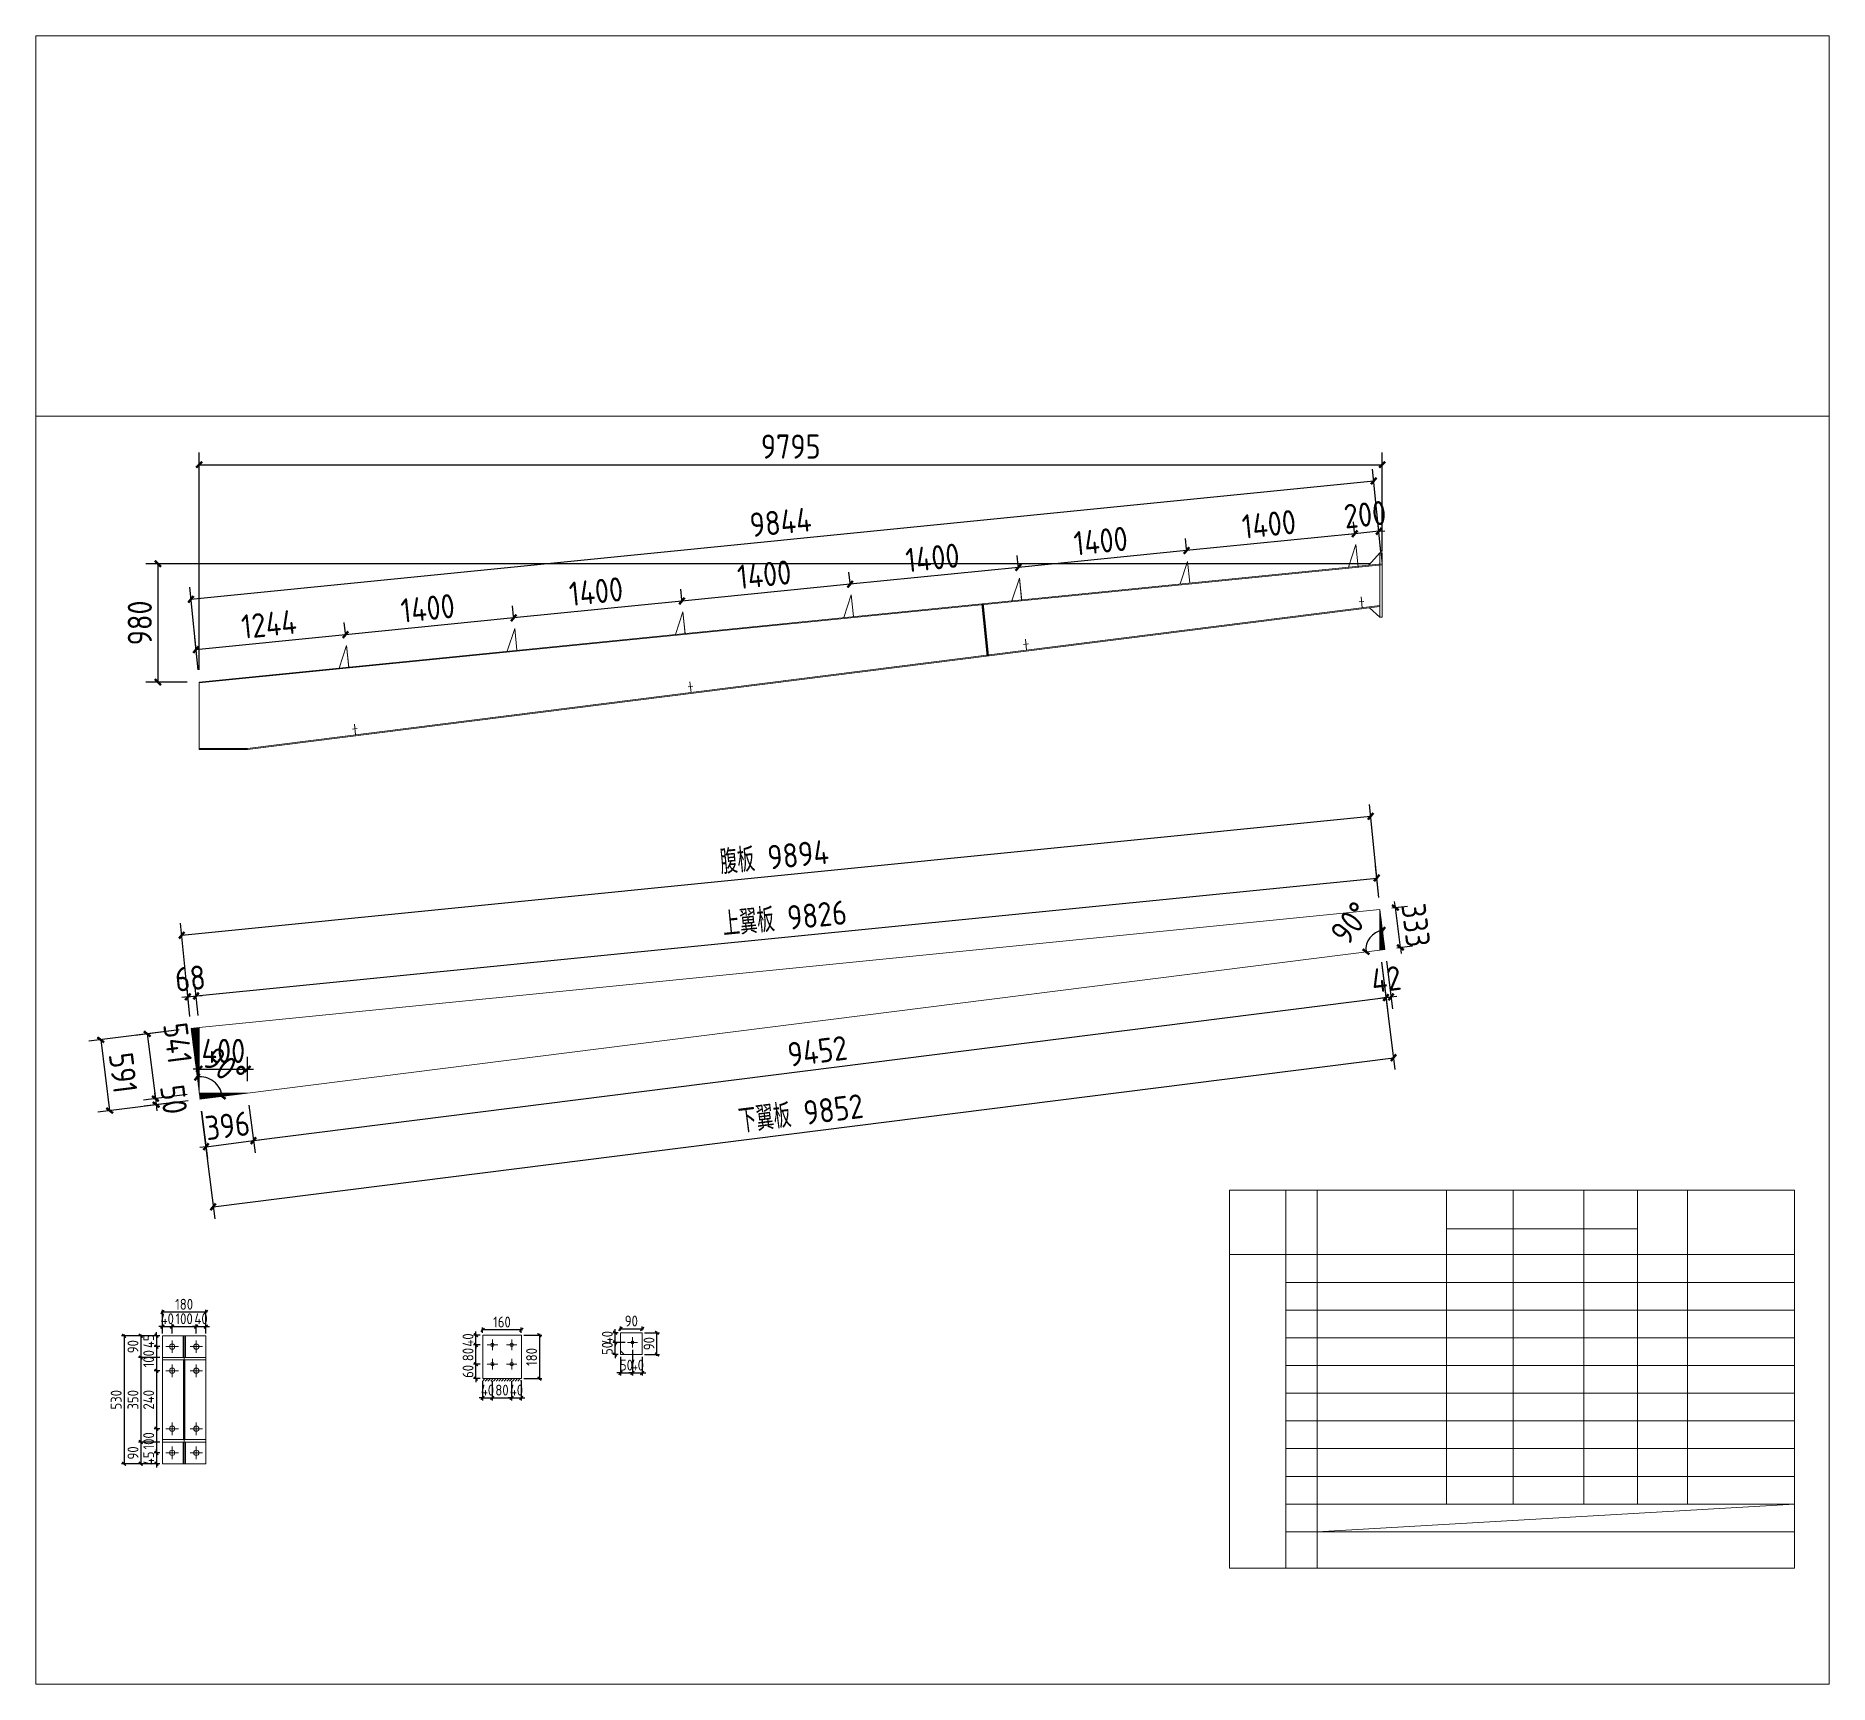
# Model space of a CAD drawing. Extents: x 485428 to 797698, y 56414 to 211814.
# Drawn here: x 763438 to 778288, y 144614 to 158264 of the extents above; entities that cross this region are included whole.
import ezdxf

# ---------------------------------------------------------------- set-up
doc = ezdxf.new("R2010")
doc.units = 0
doc.header["$LTSCALE"] = 1000
doc.header["$MEASUREMENT"] = 0
doc.layers.add('DOTE', color=1, linetype='Continuous')
doc.layers.add('钢架', color=7, linetype='Continuous', lineweight=25)
doc.styles.get("Standard").update_dxf_attribs({"font": 'gbenor.shx', "bigfont": 'gbcbig.shx'})
doc.dimstyles.get("Standard").update_dxf_attribs({"dimscale": 100, "dimtxt": 2, "dimasz": 0.4, "dimexe": 0.5, "dimexo": 1, "dimgap": 0.5, "dimtad": 1, "dimdec": 0, "dimzin": 0, "dimdsep": 46, "dimtxsty": 'Standard', "dimblk": 'ARCHTICK', "dimcen": 0.09, "dimadec": 0, "dimazin": 0, "dimtfac": 1, "dimtdec": 0, "dimtix": 1, "dimtmove": 2, "dimatfit": 3, "dimfxl": 1, "dimtolj": 1, "dimtzin": 0, "dimarcsym": 0})
pattern_1 = [(45, (0, 0), (-5.612660076, 5.612660076), [])]

msp = doc.modelspace()

# ---------------------------------------------------------------- blocks, each defined once
blk = doc.blocks.new('_ArchTick')
at = {"color": 0, "linetype": 'ByBlock', "const_width": 0.4}
blk.add_lwpolyline([(-0.5, -0.5), (0.5, 0.5)], dxfattribs=at)
blk = doc.blocks.new('*D2425')
at = {"color": 3, "lineweight": -2}
for p, q in [((774359, 154151), (774350, 154240)), ((774559, 154161), (774360, 154141)), ((774558, 154171), (774549, 154260)), ((774559, 154161), (774609, 154166)), ((774360, 154141), (774310, 154136))]:
    blk.add_line(p, q, dxfattribs=at)
at = {"layer": 'Defpoints', "color": 0}
for p in [(774360, 154141), (774369, 154052), (774568, 154072)]:
    blk.add_point(p, dxfattribs=at)
at = {"color": 3, "lineweight": -2, "xscale": 50, "yscale": 50, "zscale": 50}
for p, rotation in [((774360, 154141), 5.710593137549453), ((774559, 154161), 185.7105931375494)]:
    blk.add_blockref('_ArchTick', p, dxfattribs=dict(at, rotation=rotation))
at = {"color": 0, "lineweight": 15, "insert": (774445, 154300), "char_height": 200, "attachment_point": 5, "rotation": 5.7106}
blk.add_mtext('\\A1;200', dxfattribs=at)
blk = doc.blocks.new('*D2426')
at = {"color": 3, "lineweight": -2}
for p, q in [((774353, 154209), (774350, 154240)), ((772966, 154012), (772957, 154101)), ((774360, 154141), (772967, 154002))]:
    blk.add_line(p, q, dxfattribs=at)
at = {"layer": 'Defpoints', "color": 0}
for p in [(772967, 154002), (774363, 154110), (772976, 153912)]:
    blk.add_point(p, dxfattribs=at)
at = {"color": 3, "lineweight": -2, "xscale": 50, "yscale": 50, "zscale": 50}
for p, rotation in [((774360, 154141), 5.710593137549313), ((772967, 154002), 185.7105931375493)]:
    blk.add_blockref('_ArchTick', p, dxfattribs=dict(at, rotation=rotation))
at = {"color": 0, "lineweight": 15, "insert": (773649, 154220), "char_height": 200, "attachment_point": 5, "rotation": 5.7106}
blk.add_mtext('\\A1;1400', dxfattribs=at)
blk = doc.blocks.new('*D2427')
at = {"color": 3, "lineweight": -2}
for p, q in [((772967, 154002), (771574, 153862)), ((772966, 154012), (772957, 154101)), ((771573, 153873), (771564, 153962))]:
    blk.add_line(p, q, dxfattribs=at)
at = {"layer": 'Defpoints', "color": 0}
for p in [(771574, 153862), (772976, 153912), (771583, 153773)]:
    blk.add_point(p, dxfattribs=at)
at = {"color": 3, "lineweight": -2, "xscale": 50, "yscale": 50, "zscale": 50}
for p, rotation in [((772967, 154002), 5.710593137549313), ((771574, 153862), 185.7105931375493)]:
    blk.add_blockref('_ArchTick', p, dxfattribs=dict(at, rotation=rotation))
at = {"color": 0, "lineweight": 15, "insert": (772256, 154081), "char_height": 200, "attachment_point": 5, "rotation": 5.7106}
blk.add_mtext('\\A1;1400', dxfattribs=at)
blk = doc.blocks.new('*D2428')
at = {"color": 3, "lineweight": -2}
for p, q in [((771574, 153862), (770181, 153723)), ((771573, 153873), (771564, 153962)), ((770180, 153733), (770171, 153822))]:
    blk.add_line(p, q, dxfattribs=at)
at = {"layer": 'Defpoints', "color": 0}
for p in [(770181, 153723), (771583, 153773), (770190, 153634)]:
    blk.add_point(p, dxfattribs=at)
at = {"color": 3, "lineweight": -2, "xscale": 50, "yscale": 50, "zscale": 50}
for p, rotation in [((771574, 153862), 5.710593137549313), ((770181, 153723), 185.7105931375493)]:
    blk.add_blockref('_ArchTick', p, dxfattribs=dict(at, rotation=rotation))
at = {"color": 0, "lineweight": 15, "insert": (770863, 153942), "char_height": 200, "attachment_point": 5, "rotation": 5.7106}
blk.add_mtext('\\A1;1400', dxfattribs=at)
blk = doc.blocks.new('*D2429')
at = {"color": 3, "lineweight": -2}
for p, q in [((770181, 153723), (768788, 153584)), ((770180, 153733), (770171, 153822)), ((768787, 153594), (768778, 153683))]:
    blk.add_line(p, q, dxfattribs=at)
at = {"layer": 'Defpoints', "color": 0}
for p in [(768788, 153584), (770190, 153634), (768797, 153494)]:
    blk.add_point(p, dxfattribs=at)
at = {"color": 3, "lineweight": -2, "xscale": 50, "yscale": 50, "zscale": 50}
for p, rotation in [((770181, 153723), 5.710593137549313), ((768788, 153584), 185.7105931375493)]:
    blk.add_blockref('_ArchTick', p, dxfattribs=dict(at, rotation=rotation))
at = {"color": 0, "lineweight": 15, "insert": (769470, 153803), "char_height": 200, "attachment_point": 5, "rotation": 5.7106}
blk.add_mtext('\\A1;1400', dxfattribs=at)
blk = doc.blocks.new('*D2430')
at = {"color": 3, "lineweight": -2}
for p, q in [((768788, 153584), (767395, 153444)), ((768787, 153594), (768778, 153683)), ((767394, 153455), (767385, 153544))]:
    blk.add_line(p, q, dxfattribs=at)
at = {"layer": 'Defpoints', "color": 0}
for p in [(767395, 153444), (768797, 153494), (767404, 153355)]:
    blk.add_point(p, dxfattribs=at)
at = {"color": 3, "lineweight": -2, "xscale": 50, "yscale": 50, "zscale": 50}
for p, rotation in [((768788, 153584), 5.710593137549313), ((767395, 153444), 185.7105931375493)]:
    blk.add_blockref('_ArchTick', p, dxfattribs=dict(at, rotation=rotation))
at = {"color": 0, "lineweight": 15, "insert": (768077, 153663), "char_height": 200, "attachment_point": 5, "rotation": 5.7106}
blk.add_mtext('\\A1;1400', dxfattribs=at)
blk = doc.blocks.new('*D2431')
at = {"color": 3, "lineweight": -2}
for p, q in [((766001, 153315), (765992, 153405)), ((767395, 153444), (766002, 153305)), ((767394, 153455), (767385, 153544))]:
    blk.add_line(p, q, dxfattribs=at)
at = {"layer": 'Defpoints', "color": 0}
for p in [(766002, 153305), (767404, 153355), (766011, 153216)]:
    blk.add_point(p, dxfattribs=at)
at = {"color": 3, "lineweight": -2, "xscale": 50, "yscale": 50, "zscale": 50}
for p, rotation in [((767395, 153444), 5.710593137549313), ((766002, 153305), 185.7105931375493)]:
    blk.add_blockref('_ArchTick', p, dxfattribs=dict(at, rotation=rotation))
at = {"color": 0, "lineweight": 15, "insert": (766683, 153524), "char_height": 200, "attachment_point": 5, "rotation": 5.7106}
blk.add_mtext('\\A1;1400', dxfattribs=at)
blk = doc.blocks.new('*D2432')
at = {"color": 3, "lineweight": -2}
for p, q in [((766001, 153315), (765992, 153405)), ((764781, 153013), (764754, 153281)), ((766002, 153305), (764764, 153181))]:
    blk.add_line(p, q, dxfattribs=at)
at = {"layer": 'Defpoints', "color": 0}
for p in [(764764, 153181), (766011, 153216), (764791, 152913)]:
    blk.add_point(p, dxfattribs=at)
at = {"color": 3, "lineweight": -2, "xscale": 50, "yscale": 50, "zscale": 50}
for p, rotation in [((766002, 153305), 5.710593137549313), ((764764, 153181), 185.7105931375493)]:
    blk.add_blockref('_ArchTick', p, dxfattribs=dict(at, rotation=rotation))
at = {"color": 0, "lineweight": 15, "insert": (765368, 153392), "char_height": 200, "attachment_point": 5, "rotation": 5.7106}
blk.add_mtext('\\A1;1244', dxfattribs=at)
blk = doc.blocks.new('*D2433')
at = {"color": 3, "lineweight": -2}
for p, q in [((774486, 153893), (764349, 153893)), ((764449, 153893), (764449, 152913)), ((764691, 152913), (764349, 152913))]:
    blk.add_line(p, q, dxfattribs=at)
at = {"layer": 'Defpoints', "color": 0}
for p in [(774586, 153893), (764449, 152913), (764791, 152913)]:
    blk.add_point(p, dxfattribs=at)
at = {"color": 3, "lineweight": -2, "xscale": 50, "yscale": 50, "zscale": 50}
for p, rotation in [((764449, 153893), 90), ((764449, 152913), 270)]:
    blk.add_blockref('_ArchTick', p, dxfattribs=dict(at, rotation=rotation))
at = {"color": 0, "lineweight": 15, "insert": (764299, 153403), "char_height": 200, "attachment_point": 5, "rotation": 90}
blk.add_mtext('\\A1;980', dxfattribs=at)
blk = doc.blocks.new('*D2434')
at = {"color": 3, "lineweight": -2}
for p, q in [((764791, 153013), (764791, 154813)), ((774586, 153993), (774586, 154813)), ((764791, 154713), (774586, 154713))]:
    blk.add_line(p, q, dxfattribs=at)
at = {"layer": 'Defpoints', "color": 0}
for p in [(774586, 154713), (774586, 153893), (764791, 152913)]:
    blk.add_point(p, dxfattribs=at)
at = {"color": 3, "lineweight": -2, "xscale": 50, "yscale": 50, "zscale": 50, "rotation": 180}
blk.add_blockref('_ArchTick', (764791, 154713), dxfattribs=at)
at = {"color": 3, "lineweight": -2, "xscale": 50, "yscale": 50, "zscale": 50}
blk.add_blockref('_ArchTick', (774586, 154713), dxfattribs=at)
at = {"color": 0, "lineweight": 15, "insert": (769689, 154863), "char_height": 200, "attachment_point": 5}
blk.add_mtext('\\A1;9795', dxfattribs=at)
blk = doc.blocks.new('*D2435')
at = {"color": 3, "lineweight": -2}
for p, q in [((774576, 153992), (774508, 154677)), ((764722, 153598), (774517, 154578)), ((764781, 153013), (764713, 153698))]:
    blk.add_line(p, q, dxfattribs=at)
at = {"layer": 'Defpoints', "color": 0}
for p in [(774517, 154578), (774586, 153893), (764791, 152913)]:
    blk.add_point(p, dxfattribs=at)
at = {"color": 3, "lineweight": -2, "xscale": 50, "yscale": 50, "zscale": 50}
for p, rotation in [((774517, 154578), 5.710593137485651), ((764722, 153598), 185.7105931374856)]:
    blk.add_blockref('_ArchTick', p, dxfattribs=dict(at, rotation=rotation))
at = {"color": 0, "lineweight": 15, "insert": (769605, 154237), "char_height": 200, "attachment_point": 5, "rotation": 5.7106}
blk.add_mtext('\\A1;9844', dxfattribs=at)
blk = doc.blocks.new('*D2436')
at = {"color": 0, "lineweight": -2}
blk.add_arc((774610, 150699), 158, 97.2026, 187.2026, dxfattribs=at)
at = {"layer": 'Defpoints', "color": 0}
for p in [(774568, 151029), (774514, 150825), (774568, 150693), (774610, 150699), (765191, 149508)]:
    blk.add_point(p, dxfattribs=at)
at = {"color": 0, "lineweight": -2, "xscale": 50, "yscale": 50, "zscale": 50}
for p, rotation in [((774590, 150856), 7.202564799039159), ((774453, 150679), 277.2025647990606)]:
    blk.add_blockref('_ArchTick', p, dxfattribs=dict(at, rotation=rotation))
at = {"color": 0, "lineweight": 15, "insert": (774327, 150918), "char_height": 200, "attachment_point": 5, "rotation": 52.2026}
blk.add_mtext('\\A1;90°', dxfattribs=at)
blk = doc.blocks.new('*D2437')
at = {"color": 3, "lineweight": -2}
for p, q in [((764697, 150306), (764647, 150301)), ((764713, 150144), (764687, 150405)), ((764697, 150306), (764765, 150313)), ((764781, 150151), (764755, 150412)), ((764765, 150313), (764815, 150318))]:
    blk.add_line(p, q, dxfattribs=at)
at = {"layer": 'Defpoints', "color": 0}
for p in [(764765, 150313), (764723, 150045), (764791, 150051)]:
    blk.add_point(p, dxfattribs=at)
at = {"color": 3, "lineweight": -2, "xscale": 50, "yscale": 50, "zscale": 50}
for p, rotation in [((764697, 150306), 5.710593137475294), ((764765, 150313), 185.7105931374753)]:
    blk.add_blockref('_ArchTick', p, dxfattribs=dict(at, rotation=rotation))
at = {"color": 0, "lineweight": 15, "insert": (764716, 150459), "char_height": 200, "attachment_point": 5, "rotation": 5.7106}
blk.add_mtext('\\A1;68', dxfattribs=at)
blk = doc.blocks.new('*D2438')
at = {"color": 3, "lineweight": -2}
for p, q in [((774558, 151129), (774532, 151390)), ((764765, 150313), (774542, 151290)), ((764781, 150151), (764755, 150412))]:
    blk.add_line(p, q, dxfattribs=at)
at = {"layer": 'Defpoints', "color": 0}
for p in [(774542, 151290), (774568, 151029), (764791, 150051)]:
    blk.add_point(p, dxfattribs=at)
at = {"color": 3, "lineweight": -2, "xscale": 50, "yscale": 50, "zscale": 50}
for p, rotation in [((774542, 151290), 5.710593137475258), ((764765, 150313), 185.7105931374753)]:
    blk.add_blockref('_ArchTick', p, dxfattribs=dict(at, rotation=rotation))
at = {"color": 0, "lineweight": 15, "insert": (769638, 150957), "char_height": 200, "attachment_point": 5, "rotation": 5.7106}
blk.add_mtext('\\A1;上翼板 9826', dxfattribs=at)
blk = doc.blocks.new('*D2439')
at = {"color": 3, "lineweight": -2}
for p, q in [((764646, 150816), (774491, 151801)), ((774558, 151129), (774481, 151900)), ((764713, 150144), (764636, 150916))]:
    blk.add_line(p, q, dxfattribs=at)
at = {"layer": 'Defpoints', "color": 0}
for p in [(774491, 151801), (774568, 151029), (764723, 150045)]:
    blk.add_point(p, dxfattribs=at)
at = {"color": 3, "lineweight": -2, "xscale": 50, "yscale": 50, "zscale": 50}
for p, rotation in [((774491, 151801), 5.710593137499544), ((764646, 150816), 185.7105931374995)]:
    blk.add_blockref('_ArchTick', p, dxfattribs=dict(at, rotation=rotation))
at = {"color": 0, "lineweight": 15, "insert": (769553, 151464), "char_height": 200, "attachment_point": 5, "rotation": 5.7106}
blk.add_mtext('\\A1;腹板 9894', dxfattribs=at)
blk = doc.blocks.new('*D2440')
at = {"color": 3, "lineweight": -2}
for p, q in [((765203, 149409), (765253, 149015)), ((764810, 149359), (764860, 148966)), ((764847, 149065), (765240, 149115)), ((765240, 149115), (765290, 149121)), ((764847, 149065), (764797, 149059))]:
    blk.add_line(p, q, dxfattribs=at)
at = {"layer": 'Defpoints', "color": 0}
for p in [(764797, 149459), (765191, 149508), (765240, 149115)]:
    blk.add_point(p, dxfattribs=at)
at = {"color": 3, "lineweight": -2, "xscale": 50, "yscale": 50, "zscale": 50}
for p, rotation in [((764847, 149065), 7.202564799062019), ((765240, 149115), 187.202564799062)]:
    blk.add_blockref('_ArchTick', p, dxfattribs=dict(at, rotation=rotation))
at = {"color": 0, "lineweight": 15, "insert": (765025, 149239), "char_height": 200, "attachment_point": 5, "rotation": 7.2026}
blk.add_mtext('\\A1;396', dxfattribs=at)
blk = doc.blocks.new('*D2441')
at = {"color": 3, "lineweight": -2}
for p, q in [((774581, 150594), (774630, 150200)), ((765240, 149115), (774618, 150300)), ((765203, 149409), (765253, 149015))]:
    blk.add_line(p, q, dxfattribs=at)
at = {"layer": 'Defpoints', "color": 0}
for p in [(774568, 150693), (774618, 150300), (765191, 149508)]:
    blk.add_point(p, dxfattribs=at)
at = {"color": 3, "lineweight": -2, "xscale": 50, "yscale": 50, "zscale": 50}
for p, rotation in [((774618, 150300), 7.202564799062021), ((765240, 149115), 187.202564799062)]:
    blk.add_blockref('_ArchTick', p, dxfattribs=dict(at, rotation=rotation))
at = {"color": 0, "lineweight": 15, "insert": (769910, 149856), "char_height": 200, "attachment_point": 5, "rotation": 7.2026}
blk.add_mtext('\\A1;9452', dxfattribs=at)
blk = doc.blocks.new('*D2442')
at = {"color": 3, "lineweight": -2}
for p, q in [((774581, 150594), (774630, 150200)), ((774622, 150600), (774672, 150206)), ((774618, 150300), (774568, 150293)), ((774618, 150300), (774660, 150305)), ((774660, 150305), (774709, 150311))]:
    blk.add_line(p, q, dxfattribs=at)
at = {"layer": 'Defpoints', "color": 0}
for p in [(774568, 150693), (774610, 150699), (774660, 150305)]:
    blk.add_point(p, dxfattribs=at)
at = {"color": 3, "lineweight": -2, "xscale": 50, "yscale": 50, "zscale": 50}
for p, rotation in [((774618, 150300), 7.202564799062019), ((774660, 150305), 187.202564799062)]:
    blk.add_blockref('_ArchTick', p, dxfattribs=dict(at, rotation=rotation))
at = {"color": 0, "lineweight": 15, "insert": (774620, 150451), "char_height": 200, "attachment_point": 5, "rotation": 7.2026}
blk.add_mtext('\\A1;42', dxfattribs=at)
blk = doc.blocks.new('*D2443')
at = {"color": 3, "lineweight": -2}
for p, q in [((764624, 150032), (764261, 149986)), ((764360, 149999), (764428, 149463)), ((764692, 149496), (764329, 149450))]:
    blk.add_line(p, q, dxfattribs=at)
at = {"layer": 'Defpoints', "color": 0}
for p in [(764723, 150045), (764428, 149463), (764791, 149508)]:
    blk.add_point(p, dxfattribs=at)
at = {"color": 3, "lineweight": -2, "xscale": 50, "yscale": 50, "zscale": 50}
for p, rotation in [((764360, 149999), 97.20256479907209), ((764428, 149463), 277.2025647990721)]:
    blk.add_blockref('_ArchTick', p, dxfattribs=dict(at, rotation=rotation))
at = {"color": 0, "lineweight": 15, "insert": (764612, 149923), "char_height": 200, "attachment_point": 5, "rotation": 277.2026}
blk.add_mtext('\\A1;541', dxfattribs=at)
blk = doc.blocks.new('*D2444')
at = {"color": 3, "lineweight": -2}
for p, q in [((764692, 149496), (764329, 149450)), ((764698, 149446), (764335, 149400)), ((764428, 149463), (764422, 149512)), ((764428, 149463), (764434, 149413)), ((764434, 149413), (764441, 149363))]:
    blk.add_line(p, q, dxfattribs=at)
at = {"layer": 'Defpoints', "color": 0}
for p in [(764434, 149413), (764791, 149508), (764797, 149459)]:
    blk.add_point(p, dxfattribs=at)
at = {"color": 3, "lineweight": -2, "xscale": 50, "yscale": 50, "zscale": 50}
for p, rotation in [((764428, 149463), 277.2025647990721), ((764434, 149413), 97.20256479907209)]:
    blk.add_blockref('_ArchTick', p, dxfattribs=dict(at, rotation=rotation))
at = {"color": 0, "lineweight": 15, "insert": (764580, 149456), "char_height": 200, "attachment_point": 5, "rotation": 277.2026}
blk.add_mtext('\\A1;50', dxfattribs=at)
blk = doc.blocks.new('*D2445')
at = {"color": 3, "lineweight": -2}
for p, q in [((774667, 151042), (774796, 151058)), ((774696, 151045), (774690, 151095)), ((774738, 150715), (774696, 151045)), ((774709, 150711), (774837, 150728)), ((774738, 150715), (774744, 150665))]:
    blk.add_line(p, q, dxfattribs=at)
at = {"layer": 'Defpoints', "color": 0}
for p in [(774568, 151029), (774696, 151045), (774610, 150699)]:
    blk.add_point(p, dxfattribs=at)
at = {"color": 3, "lineweight": -2, "xscale": 50, "yscale": 50, "zscale": 50}
for p, rotation in [((774696, 151045), 277.2025647990612), ((774738, 150715), 97.20256479906126)]:
    blk.add_blockref('_ArchTick', p, dxfattribs=dict(at, rotation=rotation))
at = {"color": 0, "lineweight": 15, "insert": (774866, 150899), "char_height": 200, "attachment_point": 5, "rotation": 277.2026}
blk.add_mtext('\\A1;333', dxfattribs=at)
blk = doc.blocks.new('*D2446')
at = {"color": 3, "lineweight": -2}
for p, q in [((764624, 150032), (763876, 149938)), ((763975, 149950), (764049, 149364)), ((764698, 149446), (763950, 149352))]:
    blk.add_line(p, q, dxfattribs=at)
at = {"layer": 'Defpoints', "color": 0}
for p in [(764723, 150045), (764797, 149459), (764049, 149364)]:
    blk.add_point(p, dxfattribs=at)
at = {"color": 3, "lineweight": -2, "xscale": 50, "yscale": 50, "zscale": 50}
for p, rotation in [((763975, 149950), 97.20256479907765), ((764049, 149364), 277.2025647990777)]:
    blk.add_blockref('_ArchTick', p, dxfattribs=dict(at, rotation=rotation))
at = {"color": 0, "lineweight": 15, "insert": (764161, 149676), "char_height": 200, "attachment_point": 5, "rotation": 277.2026}
blk.add_mtext('\\A1;591', dxfattribs=at)
blk = doc.blocks.new('*D2447')
at = {"color": 3, "lineweight": -2}
for p, q in [((774581, 150594), (774693, 149703)), ((764906, 148567), (774681, 149802)), ((764806, 149359), (764919, 148468))]:
    blk.add_line(p, q, dxfattribs=at)
at = {"layer": 'Defpoints', "color": 0}
for p in [(774568, 150693), (774681, 149802), (764793, 149458)]:
    blk.add_point(p, dxfattribs=at)
at = {"color": 3, "lineweight": -2, "xscale": 50, "yscale": 50, "zscale": 50}
for p, rotation in [((774681, 149802), 7.202564799059908), ((764906, 148567), 187.2025647990599)]:
    blk.add_blockref('_ArchTick', p, dxfattribs=dict(at, rotation=rotation))
at = {"color": 0, "lineweight": 15, "insert": (769774, 149340), "char_height": 200, "attachment_point": 5, "rotation": 7.2026}
blk.add_mtext('\\A1;下翼板 9852', dxfattribs=at)
blk = doc.blocks.new('*D2453')
at = {"color": 3, "lineweight": -2}
for p, q in [((764486, 147575), (764456, 147575)), ((764486, 147519), (764486, 147595)), ((764486, 147575), (764566, 147575)), ((764566, 147519), (764566, 147595)), ((764566, 147575), (764596, 147575))]:
    blk.add_line(p, q, dxfattribs=at)
at = {"layer": 'Defpoints', "color": 0}
for p in [(764486, 147499), (764566, 147575), (764566, 147499)]:
    blk.add_point(p, dxfattribs=at)
at = {"color": 3, "lineweight": -2, "xscale": 30, "yscale": 30, "zscale": 30}
blk.add_blockref('_ArchTick', (764486, 147575), dxfattribs=at)
at = {"color": 3, "lineweight": -2, "xscale": 30, "yscale": 30, "zscale": 30, "rotation": 180}
blk.add_blockref('_ArchTick', (764566, 147575), dxfattribs=at)
at = {"color": 0, "lineweight": 15, "insert": (764526, 147640), "char_height": 90, "attachment_point": 5}
blk.add_mtext('\\A1;40', dxfattribs=at)
blk = doc.blocks.new('*D2448')
at = {"color": 3, "lineweight": -2}
for p, q in [((764556, 147575), (764776, 147575)), ((764566, 147519), (764566, 147595)), ((764766, 147519), (764766, 147595))]:
    blk.add_line(p, q, dxfattribs=at)
at = {"layer": 'Defpoints', "color": 0}
for p in [(764566, 147499), (764766, 147575), (764766, 147499)]:
    blk.add_point(p, dxfattribs=at)
at = {"color": 3, "lineweight": -2, "xscale": 30, "yscale": 30, "zscale": 30, "rotation": 180}
blk.add_blockref('_ArchTick', (764566, 147575), dxfattribs=at)
at = {"color": 3, "lineweight": -2, "xscale": 30, "yscale": 30, "zscale": 30}
blk.add_blockref('_ArchTick', (764766, 147575), dxfattribs=at)
at = {"color": 0, "lineweight": 15, "insert": (764666, 147640), "char_height": 90, "attachment_point": 5}
blk.add_mtext('\\A1;100', dxfattribs=at)
blk = doc.blocks.new('*D2454')
at = {"color": 3, "lineweight": -2}
for p, q in [((764766, 147575), (764736, 147575)), ((764766, 147519), (764766, 147595)), ((764766, 147575), (764846, 147575)), ((764846, 147519), (764846, 147595)), ((764846, 147575), (764876, 147575))]:
    blk.add_line(p, q, dxfattribs=at)
at = {"layer": 'Defpoints', "color": 0}
for p in [(764766, 147499), (764846, 147575), (764846, 147499)]:
    blk.add_point(p, dxfattribs=at)
at = {"color": 3, "lineweight": -2, "xscale": 30, "yscale": 30, "zscale": 30}
blk.add_blockref('_ArchTick', (764766, 147575), dxfattribs=at)
at = {"color": 3, "lineweight": -2, "xscale": 30, "yscale": 30, "zscale": 30, "rotation": 180}
blk.add_blockref('_ArchTick', (764846, 147575), dxfattribs=at)
at = {"color": 0, "lineweight": 15, "insert": (764806, 147640), "char_height": 90, "attachment_point": 5}
blk.add_mtext('\\A1;40', dxfattribs=at)
blk = doc.blocks.new('*D2449')
at = {"color": 3, "lineweight": -2}
for p, q in [((764466, 147499), (764417, 147499)), ((764437, 147499), (764437, 147529)), ((764437, 147499), (764437, 147409)), ((764466, 147409), (764417, 147409)), ((764437, 147409), (764437, 147379))]:
    blk.add_line(p, q, dxfattribs=at)
at = {"layer": 'Defpoints', "color": 0}
for p in [(764486, 147499), (764437, 147409), (764486, 147409)]:
    blk.add_point(p, dxfattribs=at)
at = {"color": 3, "lineweight": -2, "xscale": 30, "yscale": 30, "zscale": 30}
for p, rotation in [((764437, 147499), 270), ((764437, 147409), 90)]:
    blk.add_blockref('_ArchTick', p, dxfattribs=dict(at, rotation=rotation))
at = {"color": 0, "lineweight": 15, "insert": (764372, 147454), "char_height": 90, "attachment_point": 5, "rotation": 90}
blk.add_mtext('\\A1;45', dxfattribs=at)
blk = doc.blocks.new('*D2450')
at = {"color": 3, "lineweight": -2}
for p, q in [((764466, 147409), (764417, 147409)), ((764437, 147419), (764437, 147199)), ((764466, 147209), (764417, 147209))]:
    blk.add_line(p, q, dxfattribs=at)
at = {"layer": 'Defpoints', "color": 0}
for p in [(764486, 147409), (764437, 147209), (764486, 147209)]:
    blk.add_point(p, dxfattribs=at)
at = {"color": 3, "lineweight": -2, "xscale": 30, "yscale": 30, "zscale": 30}
for p, rotation in [((764437, 147409), 90), ((764437, 147209), 270)]:
    blk.add_blockref('_ArchTick', p, dxfattribs=dict(at, rotation=rotation))
at = {"color": 0, "lineweight": 15, "insert": (764372, 147309), "char_height": 90, "attachment_point": 5, "rotation": 90}
blk.add_mtext('\\A1;100', dxfattribs=at)
blk = doc.blocks.new('*D2451')
at = {"color": 3, "lineweight": -2}
for p, q in [((764466, 147209), (764417, 147209)), ((764437, 147219), (764437, 146719)), ((764466, 146729), (764417, 146729))]:
    blk.add_line(p, q, dxfattribs=at)
at = {"layer": 'Defpoints', "color": 0}
for p in [(764486, 147209), (764437, 146729), (764486, 146729)]:
    blk.add_point(p, dxfattribs=at)
at = {"color": 3, "lineweight": -2, "xscale": 30, "yscale": 30, "zscale": 30}
for p, rotation in [((764437, 147209), 90), ((764437, 146729), 270)]:
    blk.add_blockref('_ArchTick', p, dxfattribs=dict(at, rotation=rotation))
at = {"color": 0, "lineweight": 15, "insert": (764372, 146969), "char_height": 90, "attachment_point": 5, "rotation": 90}
blk.add_mtext('\\A1;240', dxfattribs=at)
blk = doc.blocks.new('*D2452')
at = {"color": 3, "lineweight": -2}
for p, q in [((764466, 146729), (764417, 146729)), ((764437, 146739), (764437, 146519)), ((764466, 146529), (764417, 146529))]:
    blk.add_line(p, q, dxfattribs=at)
at = {"layer": 'Defpoints', "color": 0}
for p in [(764486, 146729), (764437, 146529), (764486, 146529)]:
    blk.add_point(p, dxfattribs=at)
at = {"color": 3, "lineweight": -2, "xscale": 30, "yscale": 30, "zscale": 30}
for p, rotation in [((764437, 146729), 90), ((764437, 146529), 270)]:
    blk.add_blockref('_ArchTick', p, dxfattribs=dict(at, rotation=rotation))
at = {"color": 0, "lineweight": 15, "insert": (764372, 146629), "char_height": 90, "attachment_point": 5, "rotation": 90}
blk.add_mtext('\\A1;100', dxfattribs=at)
blk = doc.blocks.new('*D2455')
at = {"color": 3, "lineweight": -2}
for p, q in [((764466, 146529), (764417, 146529)), ((764466, 146439), (764417, 146439)), ((764437, 146529), (764437, 146559)), ((764437, 146529), (764437, 146439)), ((764437, 146439), (764437, 146409))]:
    blk.add_line(p, q, dxfattribs=at)
at = {"layer": 'Defpoints', "color": 0}
for p in [(764437, 146439), (764486, 146529), (764486, 146439)]:
    blk.add_point(p, dxfattribs=at)
at = {"color": 3, "lineweight": -2, "xscale": 30, "yscale": 30, "zscale": 30}
for p, rotation in [((764437, 146529), 270), ((764437, 146439), 90)]:
    blk.add_blockref('_ArchTick', p, dxfattribs=dict(at, rotation=rotation))
at = {"color": 0, "lineweight": 15, "insert": (764372, 146484), "char_height": 90, "attachment_point": 5, "rotation": 90}
blk.add_mtext('\\A1;45', dxfattribs=at)
blk = doc.blocks.new('*D2456')
at = {"color": 3, "lineweight": -2}
for p, q in [((764466, 147499), (764287, 147499)), ((764307, 147509), (764307, 147309)), ((764466, 147319), (764287, 147319))]:
    blk.add_line(p, q, dxfattribs=at)
at = {"layer": 'Defpoints', "color": 0}
for p in [(764486, 147499), (764307, 147319), (764486, 147319)]:
    blk.add_point(p, dxfattribs=at)
at = {"color": 3, "lineweight": -2, "xscale": 30, "yscale": 30, "zscale": 30}
for p, rotation in [((764307, 147499), 90), ((764307, 147319), 270)]:
    blk.add_blockref('_ArchTick', p, dxfattribs=dict(at, rotation=rotation))
at = {"color": 0, "lineweight": 15, "insert": (764242, 147409), "char_height": 90, "attachment_point": 5, "rotation": 90}
blk.add_mtext('\\A1;90', dxfattribs=at)
blk = doc.blocks.new('*D2457')
at = {"color": 3, "lineweight": -2}
for p, q in [((764466, 147319), (764287, 147319)), ((764307, 147329), (764307, 146609)), ((764466, 146619), (764287, 146619))]:
    blk.add_line(p, q, dxfattribs=at)
at = {"layer": 'Defpoints', "color": 0}
for p in [(764486, 147319), (764307, 146619), (764486, 146619)]:
    blk.add_point(p, dxfattribs=at)
at = {"color": 3, "lineweight": -2, "xscale": 30, "yscale": 30, "zscale": 30}
for p, rotation in [((764307, 147319), 90), ((764307, 146619), 270)]:
    blk.add_blockref('_ArchTick', p, dxfattribs=dict(at, rotation=rotation))
at = {"color": 0, "lineweight": 15, "insert": (764242, 146969), "char_height": 90, "attachment_point": 5, "rotation": 90}
blk.add_mtext('\\A1;350', dxfattribs=at)
blk = doc.blocks.new('*D2458')
at = {"color": 3, "lineweight": -2}
for p, q in [((764466, 146619), (764287, 146619)), ((764307, 146629), (764307, 146429)), ((764466, 146439), (764287, 146439))]:
    blk.add_line(p, q, dxfattribs=at)
at = {"layer": 'Defpoints', "color": 0}
for p in [(764486, 146619), (764307, 146439), (764486, 146439)]:
    blk.add_point(p, dxfattribs=at)
at = {"color": 3, "lineweight": -2, "xscale": 30, "yscale": 30, "zscale": 30}
for p, rotation in [((764307, 146619), 90), ((764307, 146439), 270)]:
    blk.add_blockref('_ArchTick', p, dxfattribs=dict(at, rotation=rotation))
at = {"color": 0, "lineweight": 15, "insert": (764242, 146529), "char_height": 90, "attachment_point": 5, "rotation": 90}
blk.add_mtext('\\A1;90', dxfattribs=at)
blk = doc.blocks.new('*D2459')
at = {"color": 3, "lineweight": -2}
for p, q in [((764466, 147499), (764148, 147499)), ((764168, 147509), (764168, 146429)), ((764466, 146439), (764148, 146439))]:
    blk.add_line(p, q, dxfattribs=at)
at = {"layer": 'Defpoints', "color": 0}
for p in [(764486, 147499), (764168, 146439), (764486, 146439)]:
    blk.add_point(p, dxfattribs=at)
at = {"color": 3, "lineweight": -2, "xscale": 30, "yscale": 30, "zscale": 30}
for p, rotation in [((764168, 147499), 90), ((764168, 146439), 270)]:
    blk.add_blockref('_ArchTick', p, dxfattribs=dict(at, rotation=rotation))
at = {"color": 0, "lineweight": 15, "insert": (764103, 146969), "char_height": 90, "attachment_point": 5, "rotation": 90}
blk.add_mtext('\\A1;530', dxfattribs=at)
blk = doc.blocks.new('*D2460')
at = {"color": 3, "lineweight": -2}
for p, q in [((764856, 147695), (764476, 147695)), ((764486, 147519), (764486, 147715)), ((764846, 147519), (764846, 147715))]:
    blk.add_line(p, q, dxfattribs=at)
at = {"layer": 'Defpoints', "color": 0}
for p in [(764486, 147695), (764486, 147499), (764846, 147499)]:
    blk.add_point(p, dxfattribs=at)
at = {"color": 3, "lineweight": -2, "xscale": 30, "yscale": 30, "zscale": 30, "rotation": 180}
blk.add_blockref('_ArchTick', (764486, 147695), dxfattribs=at)
at = {"color": 3, "lineweight": -2, "xscale": 30, "yscale": 30, "zscale": 30}
blk.add_blockref('_ArchTick', (764846, 147695), dxfattribs=at)
at = {"color": 0, "lineweight": 15, "insert": (764666, 147760), "char_height": 90, "attachment_point": 5}
blk.add_mtext('\\A1;180', dxfattribs=at)
blk = doc.blocks.new('*D2466')
at = {"color": 3, "lineweight": -2}
for p, q in [((767138, 147124), (767138, 146964)), ((767218, 147124), (767218, 146964)), ((767138, 146984), (767108, 146984)), ((767138, 146984), (767218, 146984)), ((767218, 146984), (767248, 146984))]:
    blk.add_line(p, q, dxfattribs=at)
at = {"layer": 'Defpoints', "color": 0}
for p in [(767138, 147144), (767218, 147144), (767218, 146984)]:
    blk.add_point(p, dxfattribs=at)
at = {"color": 3, "lineweight": -2, "xscale": 30, "yscale": 30, "zscale": 30}
blk.add_blockref('_ArchTick', (767138, 146984), dxfattribs=at)
at = {"color": 3, "lineweight": -2, "xscale": 30, "yscale": 30, "zscale": 30, "rotation": 180}
blk.add_blockref('_ArchTick', (767218, 146984), dxfattribs=at)
at = {"color": 0, "lineweight": 15, "insert": (767178, 147049), "char_height": 90, "attachment_point": 5}
blk.add_mtext('\\A1;40', dxfattribs=at)
blk = doc.blocks.new('*D2461')
at = {"color": 3, "lineweight": -2}
for p, q in [((767218, 147124), (767218, 146964)), ((767378, 147124), (767378, 146964)), ((767208, 146984), (767388, 146984))]:
    blk.add_line(p, q, dxfattribs=at)
at = {"layer": 'Defpoints', "color": 0}
for p in [(767218, 147144), (767378, 147144), (767378, 146984)]:
    blk.add_point(p, dxfattribs=at)
at = {"color": 3, "lineweight": -2, "xscale": 30, "yscale": 30, "zscale": 30, "rotation": 180}
blk.add_blockref('_ArchTick', (767218, 146984), dxfattribs=at)
at = {"color": 3, "lineweight": -2, "xscale": 30, "yscale": 30, "zscale": 30}
blk.add_blockref('_ArchTick', (767378, 146984), dxfattribs=at)
at = {"color": 0, "lineweight": 15, "insert": (767298, 147049), "char_height": 90, "attachment_point": 5}
blk.add_mtext('\\A1;80', dxfattribs=at)
blk = doc.blocks.new('*D2462')
at = {"color": 3, "lineweight": -2}
for p, q in [((767378, 147124), (767378, 146964)), ((767458, 147124), (767458, 146964)), ((767378, 146984), (767348, 146984)), ((767378, 146984), (767458, 146984)), ((767458, 146984), (767488, 146984))]:
    blk.add_line(p, q, dxfattribs=at)
at = {"layer": 'Defpoints', "color": 0}
for p in [(767378, 147144), (767458, 147144), (767458, 146984)]:
    blk.add_point(p, dxfattribs=at)
at = {"color": 3, "lineweight": -2, "xscale": 30, "yscale": 30, "zscale": 30}
blk.add_blockref('_ArchTick', (767378, 146984), dxfattribs=at)
at = {"color": 3, "lineweight": -2, "xscale": 30, "yscale": 30, "zscale": 30, "rotation": 180}
blk.add_blockref('_ArchTick', (767458, 146984), dxfattribs=at)
at = {"color": 0, "lineweight": 15, "insert": (767418, 147049), "char_height": 90, "attachment_point": 5}
blk.add_mtext('\\A1;40', dxfattribs=at)
blk = doc.blocks.new('*D2463')
at = {"color": 3, "lineweight": -2}
for p, q in [((767118, 147264), (767062, 147264)), ((767082, 147264), (767082, 147294)), ((767082, 147144), (767082, 147264)), ((767118, 147144), (767062, 147144)), ((767082, 147144), (767082, 147114))]:
    blk.add_line(p, q, dxfattribs=at)
at = {"layer": 'Defpoints', "color": 0}
for p in [(767082, 147264), (767138, 147264), (767138, 147144)]:
    blk.add_point(p, dxfattribs=at)
at = {"color": 3, "lineweight": -2, "xscale": 30, "yscale": 30, "zscale": 30}
for p, rotation in [((767082, 147264), 270), ((767082, 147144), 90)]:
    blk.add_blockref('_ArchTick', p, dxfattribs=dict(at, rotation=rotation))
at = {"color": 0, "lineweight": 15, "insert": (767017, 147204), "char_height": 90, "attachment_point": 5, "rotation": 90}
blk.add_mtext('\\A1;60', dxfattribs=at)
blk = doc.blocks.new('*D2464')
at = {"color": 3, "lineweight": -2}
for p, q in [((767118, 147424), (767062, 147424)), ((767082, 147254), (767082, 147434)), ((767118, 147264), (767062, 147264))]:
    blk.add_line(p, q, dxfattribs=at)
at = {"layer": 'Defpoints', "color": 0}
for p in [(767082, 147424), (767138, 147424), (767138, 147264)]:
    blk.add_point(p, dxfattribs=at)
at = {"color": 3, "lineweight": -2, "xscale": 30, "yscale": 30, "zscale": 30}
for p, rotation in [((767082, 147424), 90), ((767082, 147264), 270)]:
    blk.add_blockref('_ArchTick', p, dxfattribs=dict(at, rotation=rotation))
at = {"color": 0, "lineweight": 15, "insert": (767017, 147344), "char_height": 90, "attachment_point": 5, "rotation": 90}
blk.add_mtext('\\A1;80', dxfattribs=at)
blk = doc.blocks.new('*D2467')
at = {"color": 3, "lineweight": -2}
for p, q in [((767118, 147504), (767062, 147504)), ((767082, 147504), (767082, 147534)), ((767082, 147424), (767082, 147504)), ((767118, 147424), (767062, 147424)), ((767082, 147424), (767082, 147394))]:
    blk.add_line(p, q, dxfattribs=at)
at = {"layer": 'Defpoints', "color": 0}
for p in [(767082, 147504), (767138, 147504), (767138, 147424)]:
    blk.add_point(p, dxfattribs=at)
at = {"color": 3, "lineweight": -2, "xscale": 30, "yscale": 30, "zscale": 30}
for p, rotation in [((767082, 147504), 270), ((767082, 147424), 90)]:
    blk.add_blockref('_ArchTick', p, dxfattribs=dict(at, rotation=rotation))
at = {"color": 0, "lineweight": 15, "insert": (767017, 147464), "char_height": 90, "attachment_point": 5, "rotation": 90}
blk.add_mtext('\\A1;40', dxfattribs=at)
blk = doc.blocks.new('*D2468')
at = {"color": 3, "lineweight": -2}
for p, q in [((767468, 147548), (767128, 147548)), ((767138, 147524), (767138, 147568)), ((767458, 147524), (767458, 147568))]:
    blk.add_line(p, q, dxfattribs=at)
at = {"layer": 'Defpoints', "color": 0}
for p in [(767138, 147548), (767138, 147504), (767458, 147504)]:
    blk.add_point(p, dxfattribs=at)
at = {"color": 3, "lineweight": -2, "xscale": 30, "yscale": 30, "zscale": 30, "rotation": 180}
blk.add_blockref('_ArchTick', (767138, 147548), dxfattribs=at)
at = {"color": 3, "lineweight": -2, "xscale": 30, "yscale": 30, "zscale": 30}
blk.add_blockref('_ArchTick', (767458, 147548), dxfattribs=at)
at = {"color": 0, "lineweight": 15, "insert": (767298, 147613), "char_height": 90, "attachment_point": 5}
blk.add_mtext('\\A1;160', dxfattribs=at)
blk = doc.blocks.new('*D2465')
at = {"color": 3, "lineweight": -2}
for p, q in [((767478, 147504), (767628, 147504)), ((767608, 147514), (767608, 147134)), ((767478, 147144), (767628, 147144))]:
    blk.add_line(p, q, dxfattribs=at)
at = {"layer": 'Defpoints', "color": 0}
for p in [(767458, 147504), (767458, 147144), (767608, 147144)]:
    blk.add_point(p, dxfattribs=at)
at = {"color": 3, "lineweight": -2, "xscale": 30, "yscale": 30, "zscale": 30}
for p, rotation in [((767608, 147504), 90), ((767608, 147144), 270)]:
    blk.add_blockref('_ArchTick', p, dxfattribs=dict(at, rotation=rotation))
at = {"color": 0, "lineweight": 15, "insert": (767543, 147324), "char_height": 90, "attachment_point": 5, "rotation": 90}
blk.add_mtext('\\A1;180', dxfattribs=at)
blk = doc.blocks.new('*D2469')
at = {"color": 3, "lineweight": -2}
for p, q in [((768279, 147324), (768279, 147171)), ((768379, 147382), (768379, 147171)), ((768279, 147191), (768249, 147191)), ((768279, 147191), (768379, 147191)), ((768379, 147191), (768409, 147191))]:
    blk.add_line(p, q, dxfattribs=at)
at = {"layer": 'Defpoints', "color": 0}
for p in [(768279, 147344), (768379, 147402), (768379, 147191)]:
    blk.add_point(p, dxfattribs=at)
at = {"color": 3, "lineweight": -2, "xscale": 30, "yscale": 30, "zscale": 30}
blk.add_blockref('_ArchTick', (768279, 147191), dxfattribs=at)
at = {"color": 3, "lineweight": -2, "xscale": 30, "yscale": 30, "zscale": 30, "rotation": 180}
blk.add_blockref('_ArchTick', (768379, 147191), dxfattribs=at)
at = {"color": 0, "lineweight": 15, "insert": (768329, 147256), "char_height": 90, "attachment_point": 5}
blk.add_mtext('\\A1;50', dxfattribs=at)
blk = doc.blocks.new('*D2470')
at = {"color": 3, "lineweight": -2}
for p, q in [((768379, 147382), (768379, 147171)), ((768459, 147324), (768459, 147171)), ((768379, 147191), (768349, 147191)), ((768379, 147191), (768459, 147191)), ((768459, 147191), (768489, 147191))]:
    blk.add_line(p, q, dxfattribs=at)
at = {"layer": 'Defpoints', "color": 0}
for p in [(768379, 147402), (768459, 147344), (768459, 147191)]:
    blk.add_point(p, dxfattribs=at)
at = {"color": 3, "lineweight": -2, "xscale": 30, "yscale": 30, "zscale": 30}
blk.add_blockref('_ArchTick', (768379, 147191), dxfattribs=at)
at = {"color": 3, "lineweight": -2, "xscale": 30, "yscale": 30, "zscale": 30, "rotation": 180}
blk.add_blockref('_ArchTick', (768459, 147191), dxfattribs=at)
at = {"color": 0, "lineweight": 15, "insert": (768419, 147256), "char_height": 90, "attachment_point": 5}
blk.add_mtext('\\A1;40', dxfattribs=at)
blk = doc.blocks.new('*D2471')
at = {"color": 3, "lineweight": -2}
for p, q in [((768235, 147444), (768235, 147474)), ((768317, 147444), (768215, 147444)), ((768259, 147344), (768215, 147344)), ((768235, 147344), (768235, 147444)), ((768235, 147344), (768235, 147314))]:
    blk.add_line(p, q, dxfattribs=at)
at = {"layer": 'Defpoints', "color": 0}
for p in [(768235, 147444), (768279, 147344), (768337, 147444)]:
    blk.add_point(p, dxfattribs=at)
at = {"color": 3, "lineweight": -2, "xscale": 30, "yscale": 30, "zscale": 30}
for p, rotation in [((768235, 147444), 270), ((768235, 147344), 90)]:
    blk.add_blockref('_ArchTick', p, dxfattribs=dict(at, rotation=rotation))
at = {"color": 0, "lineweight": 15, "insert": (768170, 147394), "char_height": 90, "attachment_point": 5, "rotation": 90}
blk.add_mtext('\\A1;50', dxfattribs=at)
blk = doc.blocks.new('*D2472')
at = {"color": 3, "lineweight": -2}
for p, q in [((768259, 147524), (768215, 147524)), ((768235, 147524), (768235, 147554)), ((768235, 147444), (768235, 147524)), ((768317, 147444), (768215, 147444)), ((768235, 147444), (768235, 147414))]:
    blk.add_line(p, q, dxfattribs=at)
at = {"layer": 'Defpoints', "color": 0}
for p in [(768235, 147524), (768279, 147524), (768337, 147444)]:
    blk.add_point(p, dxfattribs=at)
at = {"color": 3, "lineweight": -2, "xscale": 30, "yscale": 30, "zscale": 30}
for p, rotation in [((768235, 147524), 270), ((768235, 147444), 90)]:
    blk.add_blockref('_ArchTick', p, dxfattribs=dict(at, rotation=rotation))
at = {"color": 0, "lineweight": 15, "insert": (768170, 147484), "char_height": 90, "attachment_point": 5, "rotation": 90}
blk.add_mtext('\\A1;40', dxfattribs=at)
blk = doc.blocks.new('*D2473')
at = {"color": 3, "lineweight": -2}
for p, q in [((768269, 147556), (768469, 147556)), ((768279, 147544), (768279, 147576)), ((768459, 147544), (768459, 147576))]:
    blk.add_line(p, q, dxfattribs=at)
at = {"layer": 'Defpoints', "color": 0}
for p in [(768279, 147524), (768459, 147556), (768459, 147524)]:
    blk.add_point(p, dxfattribs=at)
at = {"color": 3, "lineweight": -2, "xscale": 30, "yscale": 30, "zscale": 30, "rotation": 180}
blk.add_blockref('_ArchTick', (768279, 147556), dxfattribs=at)
at = {"color": 3, "lineweight": -2, "xscale": 30, "yscale": 30, "zscale": 30}
blk.add_blockref('_ArchTick', (768459, 147556), dxfattribs=at)
at = {"color": 0, "lineweight": 15, "insert": (768369, 147621), "char_height": 90, "attachment_point": 5}
blk.add_mtext('\\A1;90', dxfattribs=at)
blk = doc.blocks.new('*D2474')
at = {"color": 3, "lineweight": -2}
for p, q in [((768479, 147524), (768601, 147524)), ((768581, 147334), (768581, 147534)), ((768479, 147344), (768601, 147344))]:
    blk.add_line(p, q, dxfattribs=at)
at = {"layer": 'Defpoints', "color": 0}
for p in [(768459, 147524), (768581, 147524), (768459, 147344)]:
    blk.add_point(p, dxfattribs=at)
at = {"color": 3, "lineweight": -2, "xscale": 30, "yscale": 30, "zscale": 30}
for p, rotation in [((768581, 147524), 90), ((768581, 147344), 270)]:
    blk.add_blockref('_ArchTick', p, dxfattribs=dict(at, rotation=rotation))
at = {"color": 0, "lineweight": 15, "insert": (768516, 147434), "char_height": 90, "attachment_point": 5, "rotation": 90}
blk.add_mtext('\\A1;90', dxfattribs=at)
blk = doc.blocks.new('*D2545')
at = {"color": 0, "lineweight": -2}
blk.add_arc((764797, 149459), 185, 7.2026, 97.2026, dxfattribs=at)
at = {"layer": 'Defpoints', "color": 0}
for p in [(764723, 150045), (764945, 149571), (764797, 149459), (764797, 149459), (765191, 149508)]:
    blk.add_point(p, dxfattribs=at)
at = {"color": 0, "lineweight": -2, "xscale": 50, "yscale": 50, "zscale": 50}
for p, rotation in [((764774, 149642), 187.2025647990827), ((764981, 149482), 277.2025647990666)]:
    blk.add_blockref('_ArchTick', p, dxfattribs=dict(at, rotation=rotation))
at = {"color": 0, "lineweight": 15, "insert": (765003, 149724), "char_height": 200, "attachment_point": 5, "rotation": 322.2026}
blk.add_mtext('\\A1;90°', dxfattribs=at)
blk = doc.blocks.new('*D2546')
at = {"color": 3, "lineweight": -2}
for p, q in [((764791, 149708), (764741, 149708)), ((764791, 149608), (764791, 149808)), ((764791, 149708), (765191, 149708)), ((765191, 149608), (765191, 149808)), ((765191, 149708), (765241, 149708))]:
    blk.add_line(p, q, dxfattribs=at)
at = {"layer": 'Defpoints', "color": 0}
for p in [(765191, 149708), (764791, 149508), (765191, 149508)]:
    blk.add_point(p, dxfattribs=at)
at = {"color": 3, "lineweight": -2, "xscale": 50, "yscale": 50, "zscale": 50}
blk.add_blockref('_ArchTick', (764791, 149708), dxfattribs=at)
at = {"color": 3, "lineweight": -2, "xscale": 50, "yscale": 50, "zscale": 50, "rotation": 180}
blk.add_blockref('_ArchTick', (765191, 149708), dxfattribs=at)
at = {"color": 0, "lineweight": 15, "insert": (764991, 149858), "char_height": 200, "attachment_point": 5}
blk.add_mtext('\\A1;400', dxfattribs=at)

# ---------------------------------------------------------------- dimensions: what is measured, and where the dimension line sits
at = {"lineweight": 15}
for base, p1, p2, override, picture, middle in [((774586, 154713.3), (764791, 152913), (774586, 153892.5), {"dimtxt": 2, "dimasz": 0.5, "dimexe": 1, "dimexo": 1, "dimclrd": 3, "dimclre": 3}, '*D2434', (769688.5, 154863.3)), ((764566.5, 147574.8), (764486.5, 147499.3), (764566.5, 147499.3), {"dimtxt": 0.9, "dimasz": 0.3, "dimexe": 0.2, "dimexo": 0.2, "dimgap": 0.2, "dimlfac": 0.5, "dimdle": 0.1, "dimclrd": 3, "dimclre": 3}, '*D2453', (764526.5, 147639.8)), ((764766.5, 147574.8), (764566.5, 147499.3), (764766.5, 147499.3), {"dimtxt": 0.9, "dimasz": 0.3, "dimexe": 0.2, "dimexo": 0.2, "dimgap": 0.2, "dimlfac": 0.5, "dimdle": 0.1, "dimclrd": 3, "dimclre": 3}, '*D2448', (764666.5, 147639.8)), ((764846.5, 147574.8), (764766.5, 147499.3), (764846.5, 147499.3), {"dimtxt": 0.9, "dimasz": 0.3, "dimexe": 0.2, "dimexo": 0.2, "dimgap": 0.2, "dimlfac": 0.5, "dimdle": 0.1, "dimclrd": 3, "dimclre": 3}, '*D2454', (764806.5, 147639.8)), ((768378.8, 147191.3), (768278.8, 147344.4), (768378.8, 147402.4), {"dimtxt": 0.9, "dimasz": 0.3, "dimexe": 0.2, "dimexo": 0.2, "dimgap": 0.2, "dimlfac": 0.5, "dimdle": 0.1, "dimclrd": 3, "dimclre": 3}, '*D2469', (768328.8, 147256.3)), ((768458.8, 147191.3), (768378.8, 147402.4), (768458.8, 147344.4), {"dimtxt": 0.9, "dimasz": 0.3, "dimexe": 0.2, "dimexo": 0.2, "dimgap": 0.2, "dimlfac": 0.5, "dimdle": 0.1, "dimclrd": 3, "dimclre": 3}, '*D2470', (768418.8, 147256.3)), ((767218.3, 146983.6), (767138.3, 147144.2), (767218.3, 147144.2), {"dimtxt": 0.9, "dimasz": 0.3, "dimexe": 0.2, "dimexo": 0.2, "dimgap": 0.2, "dimlfac": 0.5, "dimdle": 0.1, "dimclrd": 3, "dimclre": 3}, '*D2466', (767178.3, 147048.6)), ((767378.3, 146983.6), (767218.3, 147144.2), (767378.3, 147144.2), {"dimtxt": 0.9, "dimasz": 0.3, "dimexe": 0.2, "dimexo": 0.2, "dimgap": 0.2, "dimlfac": 0.5, "dimdle": 0.1, "dimclrd": 3, "dimclre": 3}, '*D2461', (767298.3, 147048.6)), ((767458.3, 146983.6), (767378.3, 147144.2), (767458.3, 147144.2), {"dimtxt": 0.9, "dimasz": 0.3, "dimexe": 0.2, "dimexo": 0.2, "dimgap": 0.2, "dimlfac": 0.5, "dimdle": 0.1, "dimclrd": 3, "dimclre": 3}, '*D2462', (767418.3, 147048.6))]:
    dim = msp.add_linear_dim(base=base, p1=p1, p2=p2, dimstyle='Standard', override=override, dxfattribs=at)
    dim.commit()
    dim.dimension.update_dxf_attribs({"geometry": picture, "text_midpoint": middle})
for p1, p2, distance, override, picture, middle in [((764791, 152913), (774586, 153892.5), 688.7, {"dimtxt": 2, "dimasz": 0.5, "dimexe": 1, "dimexo": 1, "dimclrd": 3, "dimclre": 3}, '*D2435', (769605.1, 154237.3)), ((774568.1, 154071.6), (774369.1, 154051.7), -89.6, {"dimtxt": 2, "dimasz": 0.5, "dimexe": 1, "dimexo": 1, "dimclrd": 3, "dimclre": 3}, '*D2425', (774444.8, 154300.1)), ((774609.8, 150698.7), (774568, 151029.1), -129.4, {"dimtxt": 2, "dimasz": 0.5, "dimexe": 1, "dimexo": 1, "dimclrd": 3, "dimclre": 3}, '*D2445', (774866.1, 150899)), ((764723.2, 150044.6), (764791, 150051.4), 262.6, {"dimtxt": 2, "dimasz": 0.5, "dimexe": 1, "dimexo": 1, "dimclrd": 3, "dimclre": 3}, '*D2437', (764716.1, 150458.6)), ((764723.2, 150044.6), (764797.3, 149458.7), -754.5, {"dimtxt": 2, "dimasz": 0.5, "dimexe": 1, "dimexo": 1, "dimclrd": 3, "dimclre": 3}, '*D2446', (764160.6, 149675.9)), ((764797.3, 149458.7), (765190.5, 149508.4), -396.9, {"dimtxt": 2, "dimasz": 0.5, "dimexe": 1, "dimexo": 1, "dimclrd": 3, "dimclre": 3}, '*D2440', (765024.9, 149238.6)), ((764846.5, 147499.3), (764486.5, 147499.3), -195.6, {"dimtxt": 0.9, "dimasz": 0.3, "dimexe": 0.2, "dimexo": 0.2, "dimgap": 0.2, "dimlfac": 0.5, "dimdle": 0.1, "dimclrd": 3, "dimclre": 3}, '*D2460', (764666.5, 147759.9)), ((767458.3, 147504.2), (767138.3, 147504.2), -43.6, {"dimtxt": 0.9, "dimasz": 0.3, "dimexe": 0.2, "dimexo": 0.2, "dimgap": 0.2, "dimlfac": 0.5, "dimdle": 0.1, "dimclrd": 3, "dimclre": 3}, '*D2468', (767298.3, 147612.8)), ((768278.8, 147524.4), (768458.8, 147524.4), 31.2, {"dimtxt": 0.9, "dimasz": 0.3, "dimexe": 0.2, "dimexo": 0.2, "dimgap": 0.2, "dimlfac": 0.5, "dimdle": 0.1, "dimclrd": 3, "dimclre": 3}, '*D2473', (768368.8, 147620.6)), ((764486.5, 147499.3), (764486.5, 146439.3), -318.6, {"dimtxt": 0.9, "dimasz": 0.3, "dimexe": 0.2, "dimexo": 0.2, "dimgap": 0.2, "dimlfac": 0.5, "dimdle": 0.1, "dimclrd": 3, "dimclre": 3}, '*D2459', (764102.9, 146969.3)), ((767458.3, 147504.2), (767458.3, 147144.2), 150, {"dimtxt": 0.9, "dimasz": 0.3, "dimexe": 0.2, "dimexo": 0.2, "dimgap": 0.2, "dimlfac": 0.5, "dimdle": 0.1, "dimclrd": 3, "dimclre": 3}, '*D2465', (767543.3, 147324.2)), ((768458.8, 147344.4), (768458.8, 147524.4), -122.6, {"dimtxt": 0.9, "dimasz": 0.3, "dimexe": 0.2, "dimexo": 0.2, "dimgap": 0.2, "dimlfac": 0.5, "dimdle": 0.1, "dimclrd": 3, "dimclre": 3}, '*D2474', (768516.4, 147434.4))]:
    dim = msp.add_aligned_dim(p1=p1, p2=p2, distance=distance, dimstyle='Standard', override=override, dxfattribs=at)
    dim.commit()
    dim.dimension.update_dxf_attribs({"geometry": picture, "text_midpoint": middle})
for base, p1, p2, angle, override, picture, middle in [((772967.1, 154001.5), (774363.3, 154109.7), (772976, 153912.4), 5.71059, {"dimtxt": 2, "dimasz": 0.5, "dimexe": 1, "dimexo": 1, "dimclrd": 3, "dimclre": 3}, '*D2426', (773648.7, 154220.5)), ((771574.1, 153862.2), (772976, 153912.4), (771583, 153773.1), 5.71059, {"dimtxt": 2, "dimasz": 0.5, "dimexe": 1, "dimexo": 1, "dimclrd": 3, "dimclre": 3}, '*D2427', (772255.7, 154081.2)), ((770181, 153722.9), (771583, 153773.1), (770189.9, 153633.8), 5.71059, {"dimtxt": 2, "dimasz": 0.5, "dimexe": 1, "dimexo": 1, "dimclrd": 3, "dimclre": 3}, '*D2428', (770862.6, 153941.8)), ((764449.020044, 152913.0067655), (774586.0132671, 153892.5067655), (764791.0132671, 152913.0067655), 90, {"dimtxt": 2, "dimasz": 0.5, "dimexe": 1, "dimexo": 1, "dimclrd": 3, "dimclre": 3}, '*D2433', (764299.020044, 153402.7567655)), ((768788, 153583.6), (770189.9, 153633.8), (768796.9, 153494.5), 5.71059, {"dimtxt": 2, "dimasz": 0.5, "dimexe": 1, "dimexo": 1, "dimclrd": 3, "dimclre": 3}, '*D2429', (769469.6, 153802.5)), ((767394.9, 153444.3), (768796.9, 153494.5), (767403.8, 153355.2), 5.71059, {"dimtxt": 2, "dimasz": 0.5, "dimexe": 1, "dimexo": 1, "dimclrd": 3, "dimclre": 3}, '*D2430', (768076.5, 153663.2)), ((764764.2, 153181.3), (766010.8, 153215.9), (764791, 152913), 5.71059, {"dimtxt": 2, "dimasz": 0.5, "dimexe": 1, "dimexo": 1, "dimclrd": 3, "dimclre": 3}, '*D2432', (765368.1, 153392.4)), ((766001.9, 153305), (767403.8, 153355.2), (766010.8, 153215.9), 5.71059, {"dimtxt": 2, "dimasz": 0.5, "dimexe": 1, "dimexo": 1, "dimclrd": 3, "dimclre": 3}, '*D2431', (766683.5, 153523.9)), ((774617.8, 150299.7), (765190.5, 149508.4), (774568, 150693.5), 187.20256, {"dimtxt": 2, "dimasz": 0.5, "dimexe": 1, "dimexo": 1, "dimclrd": 3, "dimclre": 3}, '*D2441', (769910.2, 149856)), ((774659.5, 150305), (774568, 150693.5), (774609.8, 150698.7), 187.20256, {"dimtxt": 2, "dimasz": 0.5, "dimexe": 1, "dimexo": 1, "dimclrd": 3, "dimclre": 3}, '*D2442', (774619.8, 150451.1)), ((764434.4, 149412.8), (764791, 149508.4), (764797.3, 149458.7), 97.20256, {"dimtxt": 2, "dimasz": 0.5, "dimexe": 1, "dimexo": 1, "dimclrd": 3, "dimclre": 3}, '*D2444', (764580.1, 149456.5)), ((764307.1, 147319.3), (764486.5, 147499.3), (764486.5, 147319.3), 90, {"dimtxt": 0.9, "dimasz": 0.3, "dimexe": 0.2, "dimexo": 0.2, "dimgap": 0.2, "dimlfac": 0.5, "dimdle": 0.1, "dimclrd": 3, "dimclre": 3}, '*D2456', (764242.1, 147409.3)), ((764436.5, 147409.3), (764486.5, 147499.3), (764486.5, 147409.3), 90, {"dimtxt": 0.9, "dimasz": 0.3, "dimexe": 0.2, "dimexo": 0.2, "dimgap": 0.2, "dimlfac": 0.5, "dimdle": 0.1, "dimclrd": 3, "dimclre": 3}, '*D2449', (764371.5, 147454.3)), ((767082.1, 147504.2), (767138.3, 147424.2), (767138.3, 147504.2), 90, {"dimtxt": 0.9, "dimasz": 0.3, "dimexe": 0.2, "dimexo": 0.2, "dimgap": 0.2, "dimlfac": 0.5, "dimdle": 0.1, "dimclrd": 3, "dimclre": 3}, '*D2467', (767017.1, 147464.2)), ((768235, 147524.4), (768336.8, 147444.4), (768278.8, 147524.4), 90, {"dimtxt": 0.9, "dimasz": 0.3, "dimexe": 0.2, "dimexo": 0.2, "dimgap": 0.2, "dimlfac": 0.5, "dimdle": 0.1, "dimclrd": 3, "dimclre": 3}, '*D2472', (768170, 147484.4)), ((768235, 147444.4), (768278.8, 147344.4), (768336.8, 147444.4), 90, {"dimtxt": 0.9, "dimasz": 0.3, "dimexe": 0.2, "dimexo": 0.2, "dimgap": 0.2, "dimlfac": 0.5, "dimdle": 0.1, "dimclrd": 3, "dimclre": 3}, '*D2471', (768170, 147394.4)), ((764307.1, 146619.3), (764486.5, 147319.3), (764486.5, 146619.3), 90, {"dimtxt": 0.9, "dimasz": 0.3, "dimexe": 0.2, "dimexo": 0.2, "dimgap": 0.2, "dimlfac": 0.5, "dimdle": 0.1, "dimclrd": 3, "dimclre": 3}, '*D2457', (764242.1, 146969.3)), ((764436.5, 147209.3), (764486.5, 147409.3), (764486.5, 147209.3), 90, {"dimtxt": 0.9, "dimasz": 0.3, "dimexe": 0.2, "dimexo": 0.2, "dimgap": 0.2, "dimlfac": 0.5, "dimdle": 0.1, "dimclrd": 3, "dimclre": 3}, '*D2450', (764371.5, 147309.3)), ((767082.1, 147424.2), (767138.3, 147264.2), (767138.3, 147424.2), 90, {"dimtxt": 0.9, "dimasz": 0.3, "dimexe": 0.2, "dimexo": 0.2, "dimgap": 0.2, "dimlfac": 0.5, "dimdle": 0.1, "dimclrd": 3, "dimclre": 3}, '*D2464', (767017.1, 147344.2)), ((764436.5, 146729.3), (764486.5, 147209.3), (764486.5, 146729.3), 90, {"dimtxt": 0.9, "dimasz": 0.3, "dimexe": 0.2, "dimexo": 0.2, "dimgap": 0.2, "dimlfac": 0.5, "dimdle": 0.1, "dimclrd": 3, "dimclre": 3}, '*D2451', (764371.5, 146969.3)), ((767082.1, 147264.2), (767138.3, 147144.2), (767138.3, 147264.2), 90, {"dimtxt": 0.9, "dimasz": 0.3, "dimexe": 0.2, "dimexo": 0.2, "dimgap": 0.2, "dimlfac": 0.5, "dimdle": 0.1, "dimclrd": 3, "dimclre": 3}, '*D2463', (767017.1, 147204.2)), ((764436.5, 146529.3), (764486.5, 146729.3), (764486.5, 146529.3), 90, {"dimtxt": 0.9, "dimasz": 0.3, "dimexe": 0.2, "dimexo": 0.2, "dimgap": 0.2, "dimlfac": 0.5, "dimdle": 0.1, "dimclrd": 3, "dimclre": 3}, '*D2452', (764371.5, 146629.3)), ((764307.1, 146439.3), (764486.5, 146619.3), (764486.5, 146439.3), 90, {"dimtxt": 0.9, "dimasz": 0.3, "dimexe": 0.2, "dimexo": 0.2, "dimgap": 0.2, "dimlfac": 0.5, "dimdle": 0.1, "dimclrd": 3, "dimclre": 3}, '*D2458', (764242.1, 146529.3)), ((764436.5, 146439.3), (764486.5, 146529.3), (764486.5, 146439.3), 90, {"dimtxt": 0.9, "dimasz": 0.3, "dimexe": 0.2, "dimexo": 0.2, "dimgap": 0.2, "dimlfac": 0.5, "dimdle": 0.1, "dimclrd": 3, "dimclre": 3}, '*D2455', (764371.5, 146484.3))]:
    dim = msp.add_linear_dim(base=base, p1=p1, p2=p2, angle=angle, dimstyle='Standard', override=override, dxfattribs=at)
    dim.commit()
    dim.dimension.update_dxf_attribs({"geometry": picture, "text_midpoint": middle})
for p1, p2, distance, text, picture, middle in [((764723.2, 150044.6), (774568, 151029.1), 775.2, '腹板 9894', '*D2439', (769552.9, 151464.1)), ((764793.3, 149458.2), (774568, 150693.5), -898.4, '下翼板 9852', '*D2447', (769773.7, 149339.9)), ((764791, 149508.4), (765190.5, 149508.4), 200.1, '400', '*D2546', (764990.8, 149858.5))]:
    dim = msp.add_aligned_dim(p1=p1, p2=p2, distance=distance, text=text, dimstyle='Standard', override={"dimtxt": 2, "dimasz": 0.5, "dimexe": 1, "dimexo": 1, "dimclrd": 3, "dimclre": 3}, dxfattribs=at)
    dim.commit()
    dim.dimension.update_dxf_attribs({"geometry": picture, "text_midpoint": middle})
dim = msp.add_linear_dim(base=(774541.9, 151290.4), p1=(764791, 150051.4), p2=(774568, 151029.1), angle=185.71059, text='上翼板 9826', dimstyle='Standard', override={"dimtxt": 2, "dimasz": 0.5, "dimexe": 1, "dimexo": 1, "dimclrd": 3, "dimclre": 3}, dxfattribs=at)
dim.commit()
dim.dimension.update_dxf_attribs({"geometry": '*D2438', "text_midpoint": (769637.8, 150957.4)})
at = {"color": 1, "lineweight": 15}
for base, line1, line2, override, picture, middle in [((774514.2, 150824.7), ((774568, 150693.5), (765190.5, 149508.4)), ((774568, 151029.1), (774609.8, 150698.7)), {"dimtxt": 2, "dimasz": 0.5, "dimgap": 1}, '*D2436', (774326.8, 150918.2)), ((764944.8, 149570.7), ((764797.3, 149458.7), (765190.5, 149508.4)), ((764723.2, 150044.6), (764797.3, 149458.7)), {"dimtxt": 2, "dimasz": 0.5, "dimgap": 0.5}, '*D2545', (765002.7, 149723.5))]:
    dim = msp.add_angular_dim_2l(base=base, line1=line1, line2=line2, dimstyle='Standard', override=override, dxfattribs=at)
    dim.commit()
    dim.dimension.update_dxf_attribs({"geometry": picture, "text_midpoint": middle})
at = {"lineweight": 15}
dim = msp.add_linear_dim(base=(764428.1205, 149462.5293), p1=(764723.2453, 150044.6358), p2=(764791.0133, 149508.3898), angle=277.20256, dimstyle='Standard', override={"dimtxt": 2, "dimasz": 0.5, "dimexe": 1, "dimexo": 1, "dimclrd": 3, "dimclre": 3}, dxfattribs=at)
dim.commit()
dim.dimension.update_dxf_attribs({"geometry": '*D2443', "text_midpoint": (764612.0757, 149922.9289), "dimtype": 161})

# ---------------------------------------------------------------- hatches: boundary and pattern name
at = {"lineweight": 15}
h = msp.add_hatch(dxfattribs=at)
h.set_pattern_fill('ANSI31', color=256, scale=5, style=0)
h.set_pattern_definition(pattern_1)
h.paths.add_polyline_path([(774568, 151029.1), (774568, 150693.5), (774609.8, 150698.7)])
h = msp.add_hatch(dxfattribs=at)
h.set_pattern_fill('ANSI31', color=256, scale=5, style=0)
h.set_pattern_definition(pattern_1)
h.paths.add_polyline_path([(764791, 150051.4), (764723.2, 150044.6), (764791, 149508.4)])
h.paths.add_polyline_path([(765190.5, 149508.4), (764791, 149508.4), (764797.3, 149458.7)])
h = msp.add_hatch(dxfattribs=at)
h.set_pattern_fill('ANSI31', color=256, scale=10, style=0)
h.set_pattern_definition([(45, (284553.542, -48158.43), (-11.22532015, 11.22532015), [])])
h.paths.add_polyline_path([(767458.3, 147144.2), (767448, 147144.2), (767458.3, 147130.9)], flags=17)
h.paths.add_polyline_path([(767448, 147144.2), (767138.3, 147144.2), (767138.3, 147124.2), (767458.3, 147124.2), (767458.3, 147130.9)])

# ---------------------------------------------------------------- linework, layer by layer
at = {"color": 2, "lineweight": 15}
for p, q in [((774369.1, 154051.7), (774307.4, 153864.6)), ((774387.8, 153864.6), (774369.1, 154051.7)), ((774586, 153892.5), (774568.1, 154071.6)), ((772976, 153912.4), (772914.4, 153725.3)), ((772994, 153733.3), (772976, 153912.4)), ((772994, 153733.3), (772976, 153912.4)), ((774568, 153982.5), (774476.7, 153881.6)), ((774568, 153982.5), (774568, 153450.8)), ((774568, 153982.5), (774586, 153982.5)), ((774586, 153982.5), (774586, 153450.8)), ((771583, 153773.1), (771521.3, 153586)), ((771600.9, 153594), (771583, 153773.1)), ((771601.7, 153586), (771583, 153773.1)), ((770189.9, 153633.8), (770128.2, 153446.7)), ((770207.8, 153454.7), (770189.9, 153633.8)), ((770207.8, 153454.7), (770189.9, 153633.8)), ((771316, 153128.1), (771272.7, 153561.2)), ((771326, 153129.1), (771282.7, 153562.2)), ((774421.4, 153528.5), (774412.5, 153618.1)), ((768796.9, 153494.5), (768735.2, 153307.4)), ((768814.8, 153315.4), (768796.9, 153494.5)), ((768815.6, 153307.4), (768796.9, 153494.5)), ((774480.5, 153527.9), (774568, 153450.8)), ((774568, 153450.8), (774586, 153450.8)), ((767403.8, 153355.2), (767342.1, 153168.1)), ((767421.7, 153176.1), (767403.8, 153355.2)), ((767421.7, 153176.1), (767403.8, 153355.2)), ((771642.6, 153177.3), (771633.6, 153266.9)), ((766010.8, 153215.9), (765949.1, 153028.8)), ((766028.7, 153036.8), (766010.8, 153215.9)), ((766029.5, 153028.8), (766010.8, 153215.9)), ((768863.7, 152826.1), (768854.8, 152915.7)), ((766084.9, 152475), (766075.9, 152564.6)), ((774568, 151029.1), (774568, 150693.5)), ((764656.5, 147319.3), (764656.5, 147499.3)), ((764676.5, 147319.3), (764676.5, 147499.3)), ((764656.5, 146439.3), (764656.5, 146619.3)), ((764676.5, 146439.3), (764676.5, 146619.3)), ((764656.5, 146439.3), (764676.5, 146439.3))]:
    msp.add_line(p, q, dxfattribs=at)
at = {"lineweight": 15}
for p, q in [((774586, 153892.5), (764791, 152913)), ((774586, 153884.5), (764791, 152905)), ((774436.3, 153580.8), (774396.6, 153575.8)), ((774568, 153547), (765190.5, 152361.9)), ((774568, 153539), (765191, 152353.9)), ((771657.4, 153229.6), (771617.7, 153224.6)), ((768878.6, 152878.4), (768838.9, 152873.4)), ((766099.7, 152527.2), (766060, 152522.2)), ((765190.5, 152361.9), (764791, 152361.9)), ((765191, 152353.9), (764791, 152353.9)), ((774568, 151029.1), (764791, 150051.4)), ((774568, 151029.1), (774609.8, 150698.7)), ((774568, 150693.5), (765190.5, 149508.4)), ((774568, 150693.5), (774609.8, 150698.7)), ((764791, 150051.4), (764723.2, 150044.6)), ((764723.2, 150044.6), (764797.3, 149458.7)), ((765190.5, 149508.4), (764791, 149508.4)), ((764793.3, 149458.2), (765190.5, 149508.4)), ((775119.1, 148385.7), (775119.1, 148705)), ((775119.1, 148705), (775119.1, 146105.4)), ((775672.9, 148705), (775672.9, 146105.4)), ((778001.3, 148705), (778001.3, 145573.2)), ((764486.5, 147499.3), (764486.5, 146439.3)), ((764846.5, 147499.3), (764486.5, 147499.3)), ((764566.5, 147357.3), (764566.5, 147461.3)), ((764766.5, 147357.3), (764766.5, 147461.3)), ((764846.5, 146439.3), (764846.5, 147499.3)), ((767138.3, 147504.2), (767138.3, 147144.2)), ((767458.3, 147504.2), (767138.3, 147504.2)), ((767218.3, 147468.2), (767218.3, 147380.2)), ((767378.3, 147468.2), (767378.3, 147380.2)), ((767458.3, 147144.2), (767458.3, 147504.2)), ((768278.8, 147524.4), (768278.8, 147344.4)), ((768458.8, 147524.4), (768278.8, 147524.4)), ((768378.8, 147402.4), (768378.8, 147486.4)), ((768458.8, 147344.4), (768458.8, 147524.4)), ((764618.5, 147409.3), (764514.5, 147409.3)), ((764818.5, 147409.3), (764714.5, 147409.3)), ((767262.3, 147424.2), (767174.3, 147424.2)), ((767422.3, 147424.2), (767334.3, 147424.2)), ((768278.8, 147374.4), (768308.8, 147344.4)), ((768278.8, 147344.4), (768458.8, 147344.4)), ((768420.8, 147444.4), (768336.8, 147444.4)), ((764618.5, 147209.3), (764514.5, 147209.3)), ((764566.5, 147157.3), (764566.5, 147261.3)), ((764818.5, 147209.3), (764714.5, 147209.3)), ((764766.5, 147157.3), (764766.5, 147261.3)), ((767262.3, 147264.2), (767174.3, 147264.2)), ((767218.3, 147308.2), (767218.3, 147220.2)), ((767422.3, 147264.2), (767334.3, 147264.2)), ((767378.3, 147308.2), (767378.3, 147220.2)), ((764846.5, 147129.3), (764846.5, 146809.3)), ((767138.3, 147144.2), (767458.3, 147144.2)), ((764618.5, 146729.3), (764514.5, 146729.3)), ((764566.5, 146677.3), (764566.5, 146781.3)), ((764818.5, 146729.3), (764714.5, 146729.3)), ((764766.5, 146677.3), (764766.5, 146781.3)), ((764566.5, 146477.3), (764566.5, 146581.3)), ((764766.5, 146477.3), (764766.5, 146581.3)), ((764486.5, 146439.3), (764846.5, 146439.3)), ((764618.5, 146529.3), (764514.5, 146529.3)), ((764818.5, 146529.3), (764714.5, 146529.3)), ((774049.5, 145875.8), (778001.3, 146105.4))]:
    msp.add_line(p, q, dxfattribs=at)
at = {"color": 1, "lineweight": 15}
for p, q in [((771321, 153128.6), (771277.7, 153561.7)), ((773323.6, 148705), (773323.6, 145573.2)), ((773789.4, 145573.2), (773789.4, 148705)), ((764666.5, 147499.3), (764666.5, 146439.3))]:
    msp.add_line(p, q, dxfattribs=at)
at = {"color": 4, "lineweight": 15}
for p, q in [((764666.5, 147319.3), (764486.5, 147319.3)), ((764486.5, 147319.3), (764486.5, 147299.3)), ((764846.5, 147319.3), (764666.5, 147319.3)), ((764846.5, 147299.3), (764846.5, 147319.3)), ((764486.5, 147299.3), (764846.5, 147299.3)), ((764660.5, 147299.3), (764660.5, 146639.3)), ((764672.5, 147299.3), (764672.5, 146639.3)), ((764846.5, 146639.3), (764486.5, 146639.3)), ((764486.5, 146639.3), (764486.5, 146619.3)), ((764486.5, 146619.3), (764666.5, 146619.3)), ((764666.5, 146619.3), (764846.5, 146619.3)), ((764846.5, 146619.3), (764846.5, 146639.3))]:
    msp.add_line(p, q, dxfattribs=at)
at = {"lineweight": 15}
for points in [[(763438.1, 155114.2), (778288.1, 155114.2), (778288.1, 158264.2), (763438.1, 158264.2)], [(763438.1, 155114.2), (778288.1, 155114.2), (778288.1, 144614.2), (763438.1, 144614.2)]]:
    msp.add_lwpolyline(points, close=True, dxfattribs=at)
for centre, radius in [((764566.5, 147409.3), 22), ((764766.5, 147409.3), 22), ((767218.3, 147424.2), 14), ((767378.3, 147424.2), 14), ((768378.8, 147444.4), 12), ((764566.5, 147209.3), 22), ((764766.5, 147209.3), 22), ((767218.3, 147264.2), 14), ((767378.3, 147264.2), 14), ((764566.5, 146729.3), 22), ((764766.5, 146729.3), 22), ((764566.5, 146529.3), 22), ((764766.5, 146529.3), 22)]:
    msp.add_circle(centre, radius, dxfattribs=at)
at = {"layer": 'DOTE', "lineweight": 15}
for p, q in [((764791, 152353.9), (764791, 152913)), ((764791, 149508.4), (764791, 150051.4))]:
    msp.add_line(p, q, dxfattribs=at)
at = {"layer": '钢架', "lineweight": 15}
for p, q in [((773323.6, 148705), (778001.3, 148705)), ((774049.5, 148705), (774049.5, 145573.2)), ((776257, 148705), (776257, 146793.9)), ((776702, 148705), (776702, 146105.4)), ((777114.6, 148705), (777114.6, 146105.4)), ((775119.1, 148385.7), (776702, 148385.7)), ((773323.6, 148171.1), (778001.3, 148171.1)), ((773789.4, 147941.5), (778001.3, 147941.5)), ((773789.4, 147712), (778001.3, 147712)), ((773789.4, 147482.5), (778001.3, 147482.5)), ((773789.4, 147482.5), (778001.3, 147482.5)), ((773789.4, 147253), (778001.3, 147253)), ((773789.4, 147023.5), (778001.3, 147023.5)), ((773789.4, 146793.9), (778001.3, 146793.9)), ((776257, 146793.9), (776257, 146105.4)), ((773789.4, 146564.4), (778001.3, 146564.4)), ((773789.4, 146334.9), (778001.3, 146334.9)), ((773789.4, 146105.4), (778001.3, 146105.4)), ((773789.4, 145875.8), (778001.3, 145875.8)), ((773789.4, 145875.8), (778001.3, 145875.8)), ((773789.4, 145875.8), (778001.3, 145875.8)), ((773789.4, 145875.8), (778001.3, 145875.8)), ((773323.6, 145573.2), (778001.3, 145573.2))]:
    msp.add_line(p, q, dxfattribs=at)

msp.set_redraw_order([(e.dxf.handle, doc.entitydb.next_handle()) for e in msp.query("TEXT MTEXT ATTDEF DIMENSION ARC_DIMENSION")])  # texts and dimensions are drawn at this point

doc.saveas('drawing.dxf')
